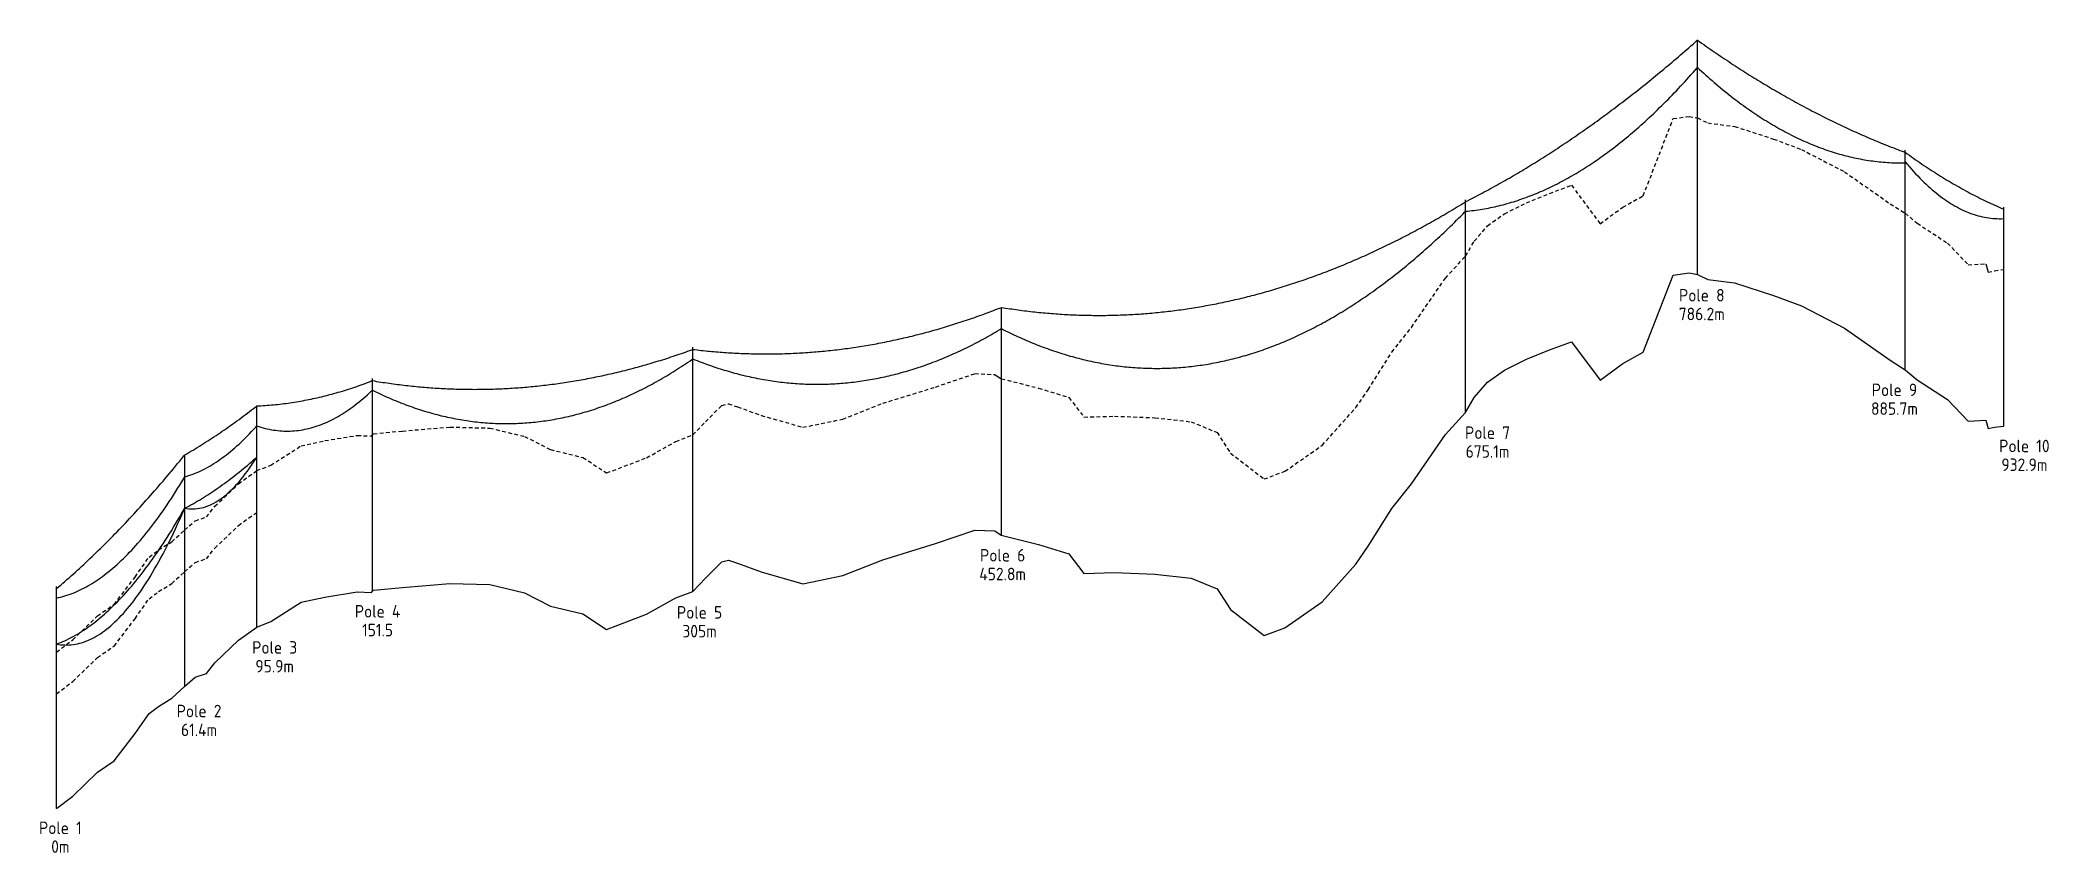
# Model space of a CAD drawing. Header units: metres. Extents: x 240179 to 248264, y 6282606 to 6287315.
# Drawn here: x 247301 to 248264, y 6285147 to 6285537 of the extents above; entities that cross this region are included whole.
import ezdxf
from ezdxf.enums import TextEntityAlignment as Align

# ---------------------------------------------------------------- set-up
doc = ezdxf.new("R2010")
doc.units = ezdxf.units.M
doc.linetypes.add('Dash', pattern=[5, 3, -2])
doc.layers.add('_User Miscellaneous1', color=7, linetype='Continuous')
doc.styles.add('ISOCP', font='isocp.shx', dxfattribs={"height": 1.75})

msp = doc.modelspace()

# ---------------------------------------------------------------- texts
at = {"layer": '_User Miscellaneous1', "style": 'ISOCP'}
for s, p in [('Pole 8', (248097.33, 6285417.68)), ('786.2m', (248097.33, 6285408.68)), ('Pole 9', (248189.62, 6285372.3)), ('885.7m', (248189.62, 6285363.3)), ('Pole 7', (247994.71, 6285351.77)), ('675.1m', (247994.71, 6285342.77)), ('Pole 10', (248251.86, 6285345.39)), ('932.9m', (248251.86, 6285336.39)), ('Pole 6', (247762.44, 6285293)), ('452.8m', (247762.44, 6285284)), ('Pole 4', (247463.03, 6285266.13)), ('Pole 5', (247617.26, 6285265.61)), ('151.5', (247463.03, 6285257.13)), ('305m', (247617.26, 6285256.61)), ('Pole 3', (247413.73, 6285248.8)), ('95.9m', (247413.73, 6285239.8)), ('Pole 2', (247377.51, 6285218.31)), ('61.4m', (247377.51, 6285209.31)), ('Pole 1', (247311.07, 6285162.32)), ('0m', (247311.07, 6285153.32))]:
    msp.add_text(s, height=6, dxfattribs=at).set_placement(p, align=Align.TOP_CENTER)

# ---------------------------------------------------------------- linework, layer by layer
at = {"layer": '_User Miscellaneous1'}
for p, q in [((248095.25, 6285530.66), (248095.25, 6285536.96)), ((248095.25, 6285530.66), (248095.25, 6285536.96)), ((248095.25, 6285424.66), (248095.25, 6285530.66)), ((248194.75, 6285378.96), (248194.75, 6285484.18)), ((247984.15, 6285358.46), (247984.15, 6285460.46)), ((248241.95, 6285351.95), (248241.95, 6285456.95)), ((248069.28, 6285387.36), (248083.62, 6285424.36)), ((248083.62, 6285424.36), (248091.26, 6285425.36)), ((248091.26, 6285425.36), (248095.27, 6285424.66)), ((248095.27, 6285424.66), (248100.22, 6285422.26)), ((248100.22, 6285422.26), (248113.07, 6285420.56)), ((248113.07, 6285420.56), (248131.69, 6285414.56)), ((247761.85, 6285405.65), (247761.85, 6285408.85)), ((247761.85, 6285405.65), (247761.85, 6285408.85)), ((248131.69, 6285414.56), (248145.03, 6285409.56)), ((248145.03, 6285409.56), (248165.7, 6285398.86)), ((247761.85, 6285299.65), (247761.85, 6285405.65)), ((248165.7, 6285398.86), (248187.64, 6285383.46)), ((247614.05, 6285272.7), (247614.05, 6285389.7)), ((248013.3, 6285383.96), (248024.41, 6285388.46)), ((248024.41, 6285388.46), (248034.97, 6285392.36)), ((248034.97, 6285392.36), (248048.64, 6285373.96)), ((247994.72, 6285372.96), (248002.81, 6285378.76)), ((248002.81, 6285378.76), (248013.3, 6285383.96)), ((248048.64, 6285373.96), (248059.46, 6285381.86)), ((248059.46, 6285381.86), (248069.28, 6285387.36)), ((248187.64, 6285383.46), (248194.76, 6285378.96)), ((248194.76, 6285378.96), (248200.52, 6285374.16)), ((247460.55, 6285272.71), (247460.55, 6285374.71)), ((247988.32, 6285365.56), (247994.72, 6285372.96)), ((248200.52, 6285374.16), (248215.06, 6285364.66)), ((247405.15, 6285357.56), (247405.15, 6285361.58)), ((247405.15, 6285357.56), (247405.15, 6285361.58)), ((247984.15, 6285358.46), (247988.32, 6285365.56)), ((248215.06, 6285364.66), (248224.91, 6285354.26)), ((247405.15, 6285255.56), (247405.15, 6285357.56)), ((247974.51, 6285347.86), (247984.15, 6285358.46)), ((248224.91, 6285354.26), (248233.39, 6285354.76)), ((248233.39, 6285354.76), (248234.47, 6285350.76)), ((248234.47, 6285350.76), (248237.57, 6285351.36)), ((248237.57, 6285351.36), (248241.99, 6285351.96)), ((247958.25, 6285324.26), (247974.51, 6285347.86)), ((247370.65, 6285333.09), (247370.65, 6285338.1)), ((247370.65, 6285333.09), (247370.65, 6285338.1)), ((247370.65, 6285227.09), (247370.65, 6285333.09)), ((247948.88, 6285312.36), (247958.25, 6285324.26)), ((247937.58, 6285294.36), (247948.88, 6285312.36)), ((247730.29, 6285295.66), (247749.1, 6285302.06)), ((247749.1, 6285302.06), (247758.64, 6285301.66)), ((247758.64, 6285301.66), (247761.8, 6285299.66)), ((247705.05, 6285287.86), (247730.29, 6285295.66)), ((247761.8, 6285299.66), (247779.6, 6285295.16)), ((247779.6, 6285295.16), (247794.2, 6285290.66)), ((247931.62, 6285285.76), (247937.58, 6285294.36)), ((247620.08, 6285278.96), (247627.97, 6285286.86)), ((247627.97, 6285286.86), (247631.06, 6285287.66)), ((247631.06, 6285287.66), (247635.43, 6285286.16)), ((247635.43, 6285286.16), (247646.82, 6285282.06)), ((247685.84, 6285280.26), (247705.05, 6285287.86)), ((247794.2, 6285290.66), (247801.4, 6285281.26)), ((247915.43, 6285267.66), (247931.62, 6285285.76)), ((247309.25, 6285168.54), (247309.25, 6285275.01)), ((247460.04, 6285272.16), (247460.59, 6285272.76)), ((247460.59, 6285272.76), (247461.06, 6285273.26)), ((247461.06, 6285273.26), (247474.93, 6285274.56)), ((247474.93, 6285274.56), (247497.69, 6285276.46)), ((247497.69, 6285276.46), (247516.83, 6285275.96)), ((247516.83, 6285275.96), (247533.41, 6285271.96)), ((247605.95, 6285269.56), (247614.01, 6285272.66)), ((247614.01, 6285272.66), (247620.08, 6285278.96)), ((247646.82, 6285282.06), (247666.75, 6285276.36)), ((247666.75, 6285276.36), (247685.84, 6285280.26)), ((247801.4, 6285281.26), (247816.01, 6285281.66)), ((247816.01, 6285281.66), (247835.4, 6285280.96)), ((247835.4, 6285280.96), (247852.7, 6285278.96)), ((247852.7, 6285278.96), (247865.17, 6285273.86)), ((247865.17, 6285273.86), (247871.56, 6285263.96)), ((247411.85, 6285258.16), (247426.37, 6285267.46)), ((247426.37, 6285267.46), (247437.81, 6285269.96)), ((247437.81, 6285269.96), (247453.3, 6285272.46)), ((247453.3, 6285272.46), (247460.04, 6285272.16)), ((247533.41, 6285271.96), (247545.89, 6285265.66)), ((247545.89, 6285265.66), (247561.41, 6285261.86)), ((247591.89, 6285261.76), (247605.95, 6285269.56)), ((247871.56, 6285263.96), (247887.73, 6285251.56)), ((247897.67, 6285255.26), (247915.43, 6285267.66)), ((247396.41, 6285249.26), (247405.14, 6285255.56)), ((247405.14, 6285255.56), (247411.85, 6285258.16)), ((247561.41, 6285261.86), (247572.75, 6285254.46)), ((247572.75, 6285254.46), (247591.89, 6285261.76)), ((247887.73, 6285251.56), (247897.67, 6285255.26)), ((247385.1, 6285238.46), (247396.41, 6285249.26)), ((247381.02, 6285233.36), (247385.1, 6285238.46)), ((247364.4, 6285221.46), (247370.61, 6285227.06)), ((247370.61, 6285227.06), (247375.68, 6285231.56)), ((247375.68, 6285231.56), (247381.02, 6285233.36)), ((247353.54, 6285214.16), (247358.08, 6285217.56)), ((247358.08, 6285217.56), (247364.4, 6285221.46)), ((247346.87, 6285204.56), (247353.54, 6285214.16)), ((247336.83, 6285191.46), (247346.87, 6285204.56)), ((247317, 6285174.46), (247328.85, 6285185.96)), ((247328.85, 6285185.96), (247336.83, 6285191.46)), ((247309.27, 6285168.56), (247317, 6285174.46))]:
    msp.add_line(p, q, dxfattribs=at)
at = {"layer": '_User Miscellaneous1', "linetype": 'Dash', "ltscale": 0.6}
for p, q in [((248069.28, 6285462.36), (248083.62, 6285499.36)), ((248083.62, 6285499.36), (248091.26, 6285500.36)), ((248091.26, 6285500.36), (248095.27, 6285499.66)), ((248095.27, 6285499.66), (248100.22, 6285497.26)), ((248100.22, 6285497.26), (248113.07, 6285495.56)), ((248113.07, 6285495.56), (248131.69, 6285489.56)), ((248131.69, 6285489.56), (248145.03, 6285484.56)), ((248145.03, 6285484.56), (248165.7, 6285473.86)), ((248024.41, 6285463.46), (248034.97, 6285467.36)), ((248034.97, 6285467.36), (248048.64, 6285448.96)), ((248165.7, 6285473.86), (248187.64, 6285458.46)), ((248002.81, 6285453.76), (248013.3, 6285458.96)), ((248013.3, 6285458.96), (248024.41, 6285463.46)), ((248048.64, 6285448.96), (248059.46, 6285456.86)), ((248059.46, 6285456.86), (248069.28, 6285462.36)), ((248187.64, 6285458.46), (248194.76, 6285453.96)), ((247988.32, 6285440.56), (247994.72, 6285447.96)), ((247994.72, 6285447.96), (248002.81, 6285453.76)), ((248194.76, 6285453.96), (248200.52, 6285449.16)), ((248200.52, 6285449.16), (248215.06, 6285439.66)), ((247984.15, 6285433.46), (247988.32, 6285440.56)), ((248215.06, 6285439.66), (248224.91, 6285429.26)), ((247974.51, 6285422.86), (247984.15, 6285433.46)), ((248224.91, 6285429.26), (248233.39, 6285429.76)), ((248237.57, 6285426.36), (248241.99, 6285426.96)), ((247958.25, 6285399.26), (247974.51, 6285422.86)), ((248234.47, 6285425.76), (248237.57, 6285426.36)), ((247948.88, 6285387.36), (247958.25, 6285399.26)), ((247937.58, 6285369.36), (247948.88, 6285387.36)), ((247705.05, 6285362.86), (247730.29, 6285370.66)), ((247730.29, 6285370.66), (247749.1, 6285377.06)), ((247749.1, 6285377.06), (247758.64, 6285376.66)), ((247761.8, 6285374.66), (247779.6, 6285370.16)), ((247779.6, 6285370.16), (247794.2, 6285365.66)), ((247931.62, 6285360.76), (247937.58, 6285369.36)), ((247620.08, 6285353.96), (247627.97, 6285361.86)), ((247627.97, 6285361.86), (247631.06, 6285362.66)), ((247631.06, 6285362.66), (247635.43, 6285361.16)), ((247635.43, 6285361.16), (247646.82, 6285357.06)), ((247685.84, 6285355.26), (247705.05, 6285362.86)), ((247794.2, 6285365.66), (247801.4, 6285356.26)), ((247915.43, 6285342.66), (247931.62, 6285360.76)), ((247461.06, 6285348.26), (247474.93, 6285349.56)), ((247474.93, 6285349.56), (247497.69, 6285351.46)), ((247497.69, 6285351.46), (247516.83, 6285350.96)), ((247516.83, 6285350.96), (247533.41, 6285346.96)), ((247614.01, 6285347.66), (247620.08, 6285353.96)), ((247646.82, 6285357.06), (247666.75, 6285351.36)), ((247666.75, 6285351.36), (247685.84, 6285355.26)), ((247801.4, 6285356.26), (247816.01, 6285356.66)), ((247816.01, 6285356.66), (247835.4, 6285355.96)), ((247835.4, 6285355.96), (247852.7, 6285353.96)), ((247852.7, 6285353.96), (247865.17, 6285348.86)), ((247411.85, 6285333.16), (247426.37, 6285342.46)), ((247426.37, 6285342.46), (247437.81, 6285344.96)), ((247437.81, 6285344.96), (247453.3, 6285347.46)), ((247453.3, 6285347.46), (247460.04, 6285347.16)), ((247533.41, 6285346.96), (247545.89, 6285340.66)), ((247545.89, 6285340.66), (247561.41, 6285336.86)), ((247591.89, 6285336.76), (247605.95, 6285344.56)), ((247605.95, 6285344.56), (247614.01, 6285347.66)), ((247865.17, 6285348.86), (247871.56, 6285338.96)), ((247897.67, 6285330.26), (247915.43, 6285342.66)), ((247396.41, 6285324.26), (247405.14, 6285330.56)), ((247405.14, 6285330.56), (247411.85, 6285333.16)), ((247561.41, 6285336.86), (247572.75, 6285329.46)), ((247572.75, 6285329.46), (247591.89, 6285336.76)), ((247871.56, 6285338.96), (247887.73, 6285326.56)), ((247385.1, 6285313.46), (247396.41, 6285324.26)), ((247887.73, 6285326.56), (247897.67, 6285330.26)), ((247381.02, 6285308.36), (247385.1, 6285313.46)), ((247364.4, 6285296.46), (247370.61, 6285302.06)), ((247370.61, 6285302.06), (247375.68, 6285306.56)), ((247375.68, 6285306.56), (247381.02, 6285308.36)), ((247385.1, 6285293.46), (247396.41, 6285304.26)), ((247396.41, 6285304.26), (247405.14, 6285310.56)), ((247353.54, 6285289.16), (247358.08, 6285292.56)), ((247358.08, 6285292.56), (247364.4, 6285296.46)), ((247381.02, 6285288.36), (247385.1, 6285293.46)), ((247346.87, 6285279.56), (247353.54, 6285289.16)), ((247370.61, 6285282.06), (247375.68, 6285286.56)), ((247375.68, 6285286.56), (247381.02, 6285288.36)), ((247336.83, 6285266.46), (247346.87, 6285279.56)), ((247353.54, 6285269.16), (247358.08, 6285272.56)), ((247358.08, 6285272.56), (247364.4, 6285276.46)), ((247364.4, 6285276.46), (247370.61, 6285282.06)), ((247328.85, 6285260.96), (247336.83, 6285266.46)), ((247346.87, 6285259.56), (247353.54, 6285269.16)), ((247317, 6285249.46), (247328.85, 6285260.96)), ((247336.83, 6285246.46), (247346.87, 6285259.56)), ((247309.27, 6285243.56), (247317, 6285249.46)), ((247328.85, 6285240.96), (247336.83, 6285246.46)), ((247317, 6285229.46), (247328.85, 6285240.96)), ((247309.27, 6285223.56), (247317, 6285229.46))]:
    msp.add_line(p, q, dxfattribs=at)
at = {"layer": '_User Miscellaneous1', "ltscale": 0.6}
for p, q in [((248233.39, 6285429.76), (248234.47, 6285425.76)), ((247758.64, 6285376.66), (247761.8, 6285374.66))]:
    msp.add_line(p, q, dxfattribs=at)
at = {"layer": '_User Miscellaneous1', "linetype": 'Dash'}
for p, q in [((247460.04, 6285347.16), (247460.59, 6285347.76)), ((247460.59, 6285347.76), (247461.06, 6285348.26))]:
    msp.add_line(p, q, dxfattribs=at)
at = {"layer": '_User Miscellaneous1'}
for points in [[(247984.15, 6285459.46), (247985.15, 6285459.97), (247986.15, 6285460.48), (247987.15, 6285460.99), (247988.15, 6285461.51), (247989.15, 6285462.03), (247990.15, 6285462.56), (247991.15, 6285463.09), (247992.15, 6285463.62), (247993.15, 6285464.16), (247994.15, 6285464.69), (247995.15, 6285465.24), (247996.15, 6285465.78), (247997.15, 6285466.33), (247998.15, 6285466.88), (247999.15, 6285467.44), (248000.15, 6285468), (248001.15, 6285468.56), (248002.15, 6285469.13), (248003.15, 6285469.7), (248004.15, 6285470.27), (248005.15, 6285470.85), (248006.15, 6285471.43), (248007.15, 6285472.02), (248008.15, 6285472.6), (248009.15, 6285473.19), (248010.15, 6285473.79), (248011.15, 6285474.38), (248012.15, 6285474.99), (248013.15, 6285475.59), (248014.15, 6285476.2), (248015.15, 6285476.81), (248016.15, 6285477.42), (248017.15, 6285478.04), (248018.15, 6285478.66), (248019.15, 6285479.29), (248020.15, 6285479.92), (248021.15, 6285480.55), (248022.15, 6285481.19), (248023.15, 6285481.82), (248024.15, 6285482.47), (248025.15, 6285483.11), (248026.15, 6285483.76), (248027.15, 6285484.41), (248028.15, 6285485.07), (248029.15, 6285485.73), (248030.15, 6285486.39), (248031.15, 6285487.06), (248032.15, 6285487.73), (248033.15, 6285488.4), (248034.15, 6285489.08), (248035.15, 6285489.76), (248036.15, 6285490.44), (248037.15, 6285491.13), (248038.15, 6285491.82), (248039.15, 6285492.51), (248040.15, 6285493.21), (248041.15, 6285493.91), (248042.15, 6285494.62), (248043.15, 6285495.32), (248044.15, 6285496.04), (248045.15, 6285496.75), (248046.15, 6285497.47), (248047.15, 6285498.19), (248048.15, 6285498.91), (248049.15, 6285499.64), (248050.15, 6285500.37), (248051.15, 6285501.11), (248052.15, 6285501.85), (248053.15, 6285502.59), (248054.15, 6285503.34), (248055.15, 6285504.09), (248056.15, 6285504.84), (248057.15, 6285505.59), (248058.15, 6285506.35), (248059.15, 6285507.12), (248060.15, 6285507.88), (248061.15, 6285508.65), (248062.15, 6285509.43), (248063.15, 6285510.2), (248064.15, 6285510.98), (248065.15, 6285511.77), (248066.15, 6285512.55), (248067.15, 6285513.34), (248068.15, 6285514.14), (248069.15, 6285514.93), (248070.15, 6285515.73), (248071.15, 6285516.54), (248072.15, 6285517.35), (248073.15, 6285518.16), (248074.15, 6285518.97), (248075.15, 6285519.79), (248076.15, 6285520.61), (248077.15, 6285521.44), (248078.15, 6285522.26), (248079.15, 6285523.1), (248080.15, 6285523.93), (248081.15, 6285524.77), (248082.15, 6285525.61), (248083.15, 6285526.46), (248084.15, 6285527.31), (248085.15, 6285528.16), (248086.15, 6285529.01), (248087.15, 6285529.87), (248088.15, 6285530.74), (248089.15, 6285531.6), (248090.15, 6285532.47), (248091.15, 6285533.35), (248092.15, 6285534.22), (248093.15, 6285535.1), (248094.15, 6285535.99), (248095.15, 6285536.87), (248095.25, 6285536.96)], [(248095.25, 6285536.96), (248096.25, 6285536.25), (248097.25, 6285535.54), (248098.25, 6285534.84), (248099.25, 6285534.14), (248100.25, 6285533.44), (248101.25, 6285532.74), (248102.25, 6285532.05), (248103.25, 6285531.36), (248104.25, 6285530.68), (248105.25, 6285530), (248106.25, 6285529.32), (248107.25, 6285528.65), (248108.25, 6285527.98), (248109.25, 6285527.31), (248110.25, 6285526.65), (248111.25, 6285525.99), (248112.25, 6285525.33), (248113.25, 6285524.68), (248114.25, 6285524.03), (248115.25, 6285523.39), (248116.25, 6285522.74), (248117.25, 6285522.1), (248118.25, 6285521.47), (248119.25, 6285520.84), (248120.25, 6285520.21), (248121.25, 6285519.58), (248122.25, 6285518.96), (248123.25, 6285518.34), (248124.25, 6285517.73), (248125.25, 6285517.12), (248126.25, 6285516.51), (248127.25, 6285515.91), (248128.25, 6285515.31), (248129.25, 6285514.71), (248130.25, 6285514.12), (248131.25, 6285513.53), (248132.25, 6285512.94), (248133.25, 6285512.36), (248134.25, 6285511.78), (248135.25, 6285511.2), (248136.25, 6285510.63), (248137.25, 6285510.06), (248138.25, 6285509.49), (248139.25, 6285508.93), (248140.25, 6285508.37), (248141.25, 6285507.82), (248142.25, 6285507.27), (248143.25, 6285506.72), (248144.25, 6285506.17), (248145.25, 6285505.63), (248146.25, 6285505.09), (248147.25, 6285504.56), (248148.25, 6285504.03), (248149.25, 6285503.5), (248150.25, 6285502.98), (248151.25, 6285502.46), (248152.25, 6285501.94), (248153.25, 6285501.43), (248154.25, 6285500.92), (248155.25, 6285500.41), (248156.25, 6285499.91), (248157.25, 6285499.41), (248158.25, 6285498.91), (248159.25, 6285498.42), (248160.25, 6285497.93), (248161.25, 6285497.44), (248162.25, 6285496.96), (248163.25, 6285496.48), (248164.25, 6285496.01), (248165.25, 6285495.54), (248166.25, 6285495.07), (248167.25, 6285494.6), (248168.25, 6285494.14), (248169.25, 6285493.68), (248170.25, 6285493.23), (248171.25, 6285492.78), (248172.25, 6285492.33), (248173.25, 6285491.89), (248174.25, 6285491.45), (248175.25, 6285491.01), (248176.25, 6285490.58), (248177.25, 6285490.15), (248178.25, 6285489.72), (248179.25, 6285489.3), (248180.25, 6285488.88), (248181.25, 6285488.46), (248182.25, 6285488.05), (248183.25, 6285487.64), (248184.25, 6285487.23), (248185.25, 6285486.83), (248186.25, 6285486.43), (248187.25, 6285486.04), (248188.25, 6285485.65), (248189.25, 6285485.26), (248190.25, 6285484.87), (248191.25, 6285484.49), (248192.25, 6285484.11), (248193.25, 6285483.74), (248194.25, 6285483.37), (248194.75, 6285483.18)], [(247984.15, 6285454.91), (247985.15, 6285455), (247986.15, 6285455.11), (247987.15, 6285455.22), (247988.15, 6285455.35), (247989.15, 6285455.48), (247990.15, 6285455.62), (247991.15, 6285455.78), (247992.15, 6285455.94), (247993.15, 6285456.11), (247994.15, 6285456.29), (247995.15, 6285456.48), (247996.15, 6285456.68), (247997.15, 6285456.89), (247998.15, 6285457.11), (247999.15, 6285457.34), (248000.15, 6285457.58), (248001.15, 6285457.83), (248002.15, 6285458.08), (248003.15, 6285458.35), (248004.15, 6285458.63), (248005.15, 6285458.91), (248006.15, 6285459.21), (248007.15, 6285459.51), (248008.15, 6285459.83), (248009.15, 6285460.15), (248010.15, 6285460.49), (248011.15, 6285460.83), (248012.15, 6285461.18), (248013.15, 6285461.55), (248014.15, 6285461.92), (248015.15, 6285462.3), (248016.15, 6285462.69), (248017.15, 6285463.09), (248018.15, 6285463.5), (248019.15, 6285463.92), (248020.15, 6285464.35), (248021.15, 6285464.79), (248022.15, 6285465.24), (248023.15, 6285465.69), (248024.15, 6285466.16), (248025.15, 6285466.64), (248026.15, 6285467.12), (248027.15, 6285467.62), (248028.15, 6285468.12), (248029.15, 6285468.64), (248030.15, 6285469.16), (248031.15, 6285469.7), (248032.15, 6285470.24), (248033.15, 6285470.79), (248034.15, 6285471.36), (248035.15, 6285471.93), (248036.15, 6285472.51), (248037.15, 6285473.1), (248038.15, 6285473.7), (248039.15, 6285474.31), (248040.15, 6285474.93), (248041.15, 6285475.56), (248042.15, 6285476.2), (248043.15, 6285476.85), (248044.15, 6285477.51), (248045.15, 6285478.18), (248046.15, 6285478.85), (248047.15, 6285479.54), (248048.15, 6285480.24), (248049.15, 6285480.94), (248050.15, 6285481.66), (248051.15, 6285482.38), (248052.15, 6285483.12), (248053.15, 6285483.86), (248054.15, 6285484.61), (248055.15, 6285485.38), (248056.15, 6285486.15), (248057.15, 6285486.93), (248058.15, 6285487.72), (248059.15, 6285488.53), (248060.15, 6285489.34), (248061.15, 6285490.16), (248062.15, 6285490.99), (248063.15, 6285491.83), (248064.15, 6285492.68), (248065.15, 6285493.53), (248066.15, 6285494.4), (248067.15, 6285495.28), (248068.15, 6285496.17), (248069.15, 6285497.07), (248070.15, 6285497.97), (248071.15, 6285498.89), (248072.15, 6285499.81), (248073.15, 6285500.75), (248074.15, 6285501.69), (248075.15, 6285502.65), (248076.15, 6285503.61), (248077.15, 6285504.59), (248078.15, 6285505.57), (248079.15, 6285506.56), (248080.15, 6285507.56), (248081.15, 6285508.58), (248082.15, 6285509.6), (248083.15, 6285510.63), (248084.15, 6285511.67), (248085.15, 6285512.72), (248086.15, 6285513.78), (248087.15, 6285514.85), (248088.15, 6285515.93), (248089.15, 6285517.01), (248090.15, 6285518.11), (248091.15, 6285519.22), (248092.15, 6285520.34), (248093.15, 6285521.46), (248094.15, 6285522.6), (248095.15, 6285523.75), (248095.25, 6285523.86)], [(248095.25, 6285523.86), (248096.25, 6285522.93), (248097.25, 6285522.01), (248098.25, 6285521.1), (248099.25, 6285520.2), (248100.25, 6285519.31), (248101.25, 6285518.42), (248102.25, 6285517.55), (248103.25, 6285516.69), (248104.25, 6285515.83), (248105.25, 6285514.99), (248106.25, 6285514.15), (248107.25, 6285513.33), (248108.25, 6285512.51), (248109.25, 6285511.71), (248110.25, 6285510.91), (248111.25, 6285510.12), (248112.25, 6285509.35), (248113.25, 6285508.58), (248114.25, 6285507.82), (248115.25, 6285507.07), (248116.25, 6285506.33), (248117.25, 6285505.6), (248118.25, 6285504.88), (248119.25, 6285504.17), (248120.25, 6285503.47), (248121.25, 6285502.78), (248122.25, 6285502.1), (248123.25, 6285501.43), (248124.25, 6285500.76), (248125.25, 6285500.11), (248126.25, 6285499.47), (248127.25, 6285498.83), (248128.25, 6285498.21), (248129.25, 6285497.59), (248130.25, 6285496.99), (248131.25, 6285496.39), (248132.25, 6285495.81), (248133.25, 6285495.23), (248134.25, 6285494.66), (248135.25, 6285494.1), (248136.25, 6285493.56), (248137.25, 6285493.02), (248138.25, 6285492.49), (248139.25, 6285491.97), (248140.25, 6285491.46), (248141.25, 6285490.96), (248142.25, 6285490.47), (248143.25, 6285489.99), (248144.25, 6285489.52), (248145.25, 6285489.05), (248146.25, 6285488.6), (248147.25, 6285488.16), (248148.25, 6285487.72), (248149.25, 6285487.3), (248150.25, 6285486.89), (248151.25, 6285486.48), (248152.25, 6285486.09), (248153.25, 6285485.7), (248154.25, 6285485.32), (248155.25, 6285484.96), (248156.25, 6285484.6), (248157.25, 6285484.25), (248158.25, 6285483.92), (248159.25, 6285483.59), (248160.25, 6285483.27), (248161.25, 6285482.96), (248162.25, 6285482.66), (248163.25, 6285482.37), (248164.25, 6285482.09), (248165.25, 6285481.82), (248166.25, 6285481.55), (248167.25, 6285481.3), (248168.25, 6285481.06), (248169.25, 6285480.83), (248170.25, 6285480.6), (248171.25, 6285480.39), (248172.25, 6285480.18), (248173.25, 6285479.99), (248174.25, 6285479.8), (248175.25, 6285479.63), (248176.25, 6285479.46), (248177.25, 6285479.31), (248178.25, 6285479.16), (248179.25, 6285479.02), (248180.25, 6285478.89), (248181.25, 6285478.77), (248182.25, 6285478.66), (248183.25, 6285478.56), (248184.25, 6285478.47), (248185.25, 6285478.39), (248186.25, 6285478.32), (248187.25, 6285478.26), (248188.25, 6285478.21), (248189.25, 6285478.17), (248190.25, 6285478.13), (248191.25, 6285478.11), (248192.25, 6285478.1), (248193.25, 6285478.09), (248194.25, 6285478.1), (248194.75, 6285478.1)], [(248194.75, 6285483.18), (248195.75, 6285482.46), (248196.75, 6285481.74), (248197.75, 6285481.02), (248198.75, 6285480.32), (248199.75, 6285479.62), (248200.75, 6285478.92), (248201.75, 6285478.23), (248202.75, 6285477.55), (248203.75, 6285476.88), (248204.75, 6285476.21), (248205.75, 6285475.55), (248206.75, 6285474.89), (248207.75, 6285474.24), (248208.75, 6285473.6), (248209.75, 6285472.97), (248210.75, 6285472.34), (248211.75, 6285471.71), (248212.75, 6285471.1), (248213.75, 6285470.49), (248214.75, 6285469.88), (248215.75, 6285469.29), (248216.75, 6285468.7), (248217.75, 6285468.11), (248218.75, 6285467.54), (248219.75, 6285466.96), (248220.75, 6285466.4), (248221.75, 6285465.84), (248222.75, 6285465.29), (248223.75, 6285464.74), (248224.75, 6285464.21), (248225.75, 6285463.67), (248226.75, 6285463.15), (248227.75, 6285462.63), (248228.75, 6285462.12), (248229.75, 6285461.61), (248230.75, 6285461.11), (248231.75, 6285460.62), (248232.75, 6285460.13), (248233.75, 6285459.65), (248234.75, 6285459.17), (248235.75, 6285458.71), (248236.75, 6285458.25), (248237.75, 6285457.79), (248238.75, 6285457.34), (248239.75, 6285456.9), (248240.75, 6285456.47), (248241.75, 6285456.04), (248241.95, 6285455.95)], [(248194.75, 6285478.63), (248195.75, 6285477.44), (248196.75, 6285476.28), (248197.75, 6285475.14), (248198.75, 6285474.02), (248199.75, 6285472.94), (248200.75, 6285471.88), (248201.75, 6285470.85), (248202.75, 6285469.84), (248203.75, 6285468.86), (248204.75, 6285467.91), (248205.75, 6285466.98), (248206.75, 6285466.08), (248207.75, 6285465.21), (248208.75, 6285464.37), (248209.75, 6285463.55), (248210.75, 6285462.76), (248211.75, 6285461.99), (248212.75, 6285461.25), (248213.75, 6285460.54), (248214.75, 6285459.85), (248215.75, 6285459.19), (248216.75, 6285458.56), (248217.75, 6285457.95), (248218.75, 6285457.38), (248219.75, 6285456.82), (248220.75, 6285456.3), (248221.75, 6285455.8), (248222.75, 6285455.32), (248223.75, 6285454.88), (248224.75, 6285454.46), (248225.75, 6285454.07), (248226.75, 6285453.7), (248227.75, 6285453.36), (248228.75, 6285453.05), (248229.75, 6285452.76), (248230.75, 6285452.5), (248231.75, 6285452.27), (248232.75, 6285452.06), (248233.75, 6285451.88), (248234.75, 6285451.73), (248235.75, 6285451.6), (248236.75, 6285451.5), (248237.75, 6285451.42), (248238.75, 6285451.38), (248239.75, 6285451.36), (248240.75, 6285451.36), (248241.75, 6285451.39), (248241.95, 6285451.4)], [(247761.85, 6285408.85), (247762.85, 6285408.68), (247763.85, 6285408.52), (247764.85, 6285408.37), (247765.85, 6285408.22), (247766.85, 6285408.07), (247767.85, 6285407.92), (247768.85, 6285407.78), (247769.85, 6285407.64), (247770.85, 6285407.51), (247771.85, 6285407.38), (247772.85, 6285407.25), (247773.85, 6285407.12), (247774.85, 6285407), (247775.85, 6285406.89), (247776.85, 6285406.77), (247777.85, 6285406.66), (247778.85, 6285406.56), (247779.85, 6285406.45), (247780.85, 6285406.35), (247781.85, 6285406.26), (247782.85, 6285406.17), (247783.85, 6285406.08), (247784.85, 6285405.99), (247785.85, 6285405.91), (247786.85, 6285405.83), (247787.85, 6285405.76), (247788.85, 6285405.69), (247789.85, 6285405.62), (247790.85, 6285405.55), (247791.85, 6285405.49), (247792.85, 6285405.44), (247793.85, 6285405.38), (247794.85, 6285405.33), (247795.85, 6285405.29), (247796.85, 6285405.24), (247797.85, 6285405.2), (247798.85, 6285405.17), (247799.85, 6285405.14), (247800.85, 6285405.11), (247801.85, 6285405.08), (247802.85, 6285405.06), (247803.85, 6285405.04), (247804.85, 6285405.03), (247805.85, 6285405.02), (247806.85, 6285405.01), (247807.85, 6285405), (247808.85, 6285405), (247809.85, 6285405.01), (247810.85, 6285405.01), (247811.85, 6285405.02), (247812.85, 6285405.04), (247813.85, 6285405.05), (247814.85, 6285405.08), (247815.85, 6285405.1), (247816.85, 6285405.13), (247817.85, 6285405.16), (247818.85, 6285405.19), (247819.85, 6285405.23), (247820.85, 6285405.27), (247821.85, 6285405.32), (247822.85, 6285405.37), (247823.85, 6285405.42), (247824.85, 6285405.48), (247825.85, 6285405.53), (247826.85, 6285405.6), (247827.85, 6285405.66), (247828.85, 6285405.73), (247829.85, 6285405.81), (247830.85, 6285405.88), (247831.85, 6285405.97), (247832.85, 6285406.05), (247833.85, 6285406.14), (247834.85, 6285406.23), (247835.85, 6285406.32), (247836.85, 6285406.42), (247837.85, 6285406.52), (247838.85, 6285406.63), (247839.85, 6285406.74), (247840.85, 6285406.85), (247841.85, 6285406.97), (247842.85, 6285407.09), (247843.85, 6285407.21), (247844.85, 6285407.33), (247845.85, 6285407.46), (247846.85, 6285407.6), (247847.85, 6285407.74), (247848.85, 6285407.88), (247849.85, 6285408.02), (247850.85, 6285408.17), (247851.85, 6285408.32), (247852.85, 6285408.47), (247853.85, 6285408.63), (247854.85, 6285408.79), (247855.85, 6285408.96), (247856.85, 6285409.13), (247857.85, 6285409.3), (247858.85, 6285409.48), (247859.85, 6285409.66), (247860.85, 6285409.84), (247861.85, 6285410.03), (247862.85, 6285410.22), (247863.85, 6285410.41), (247864.85, 6285410.61), (247865.85, 6285410.81), (247866.85, 6285411.01), (247867.85, 6285411.22), (247868.85, 6285411.43), (247869.85, 6285411.64), (247870.85, 6285411.86), (247871.85, 6285412.08), (247872.85, 6285412.31), (247873.85, 6285412.54), (247874.85, 6285412.77), (247875.85, 6285413.01), (247876.85, 6285413.25), (247877.85, 6285413.49), (247878.85, 6285413.74), (247879.85, 6285413.99), (247880.85, 6285414.24), (247881.85, 6285414.5), (247882.85, 6285414.76), (247883.85, 6285415.02), (247884.85, 6285415.29), (247885.85, 6285415.56), (247886.85, 6285415.83), (247887.85, 6285416.11), (247888.85, 6285416.39), (247889.85, 6285416.68), (247890.85, 6285416.97), (247891.85, 6285417.26), (247892.85, 6285417.56), (247893.85, 6285417.86), (247894.85, 6285418.16), (247895.85, 6285418.47), (247896.85, 6285418.78), (247897.85, 6285419.09), (247898.85, 6285419.41), (247899.85, 6285419.73), (247900.85, 6285420.05), (247901.85, 6285420.38), (247902.85, 6285420.71), (247903.85, 6285421.05), (247904.85, 6285421.38), (247905.85, 6285421.73), (247906.85, 6285422.07), (247907.85, 6285422.42), (247908.85, 6285422.77), (247909.85, 6285423.13), (247910.85, 6285423.49), (247911.85, 6285423.85), (247912.85, 6285424.22), (247913.85, 6285424.59), (247914.85, 6285424.96), (247915.85, 6285425.34), (247916.85, 6285425.72), (247917.85, 6285426.1), (247918.85, 6285426.49), (247919.85, 6285426.88), (247920.85, 6285427.28), (247921.85, 6285427.68), (247922.85, 6285428.08), (247923.85, 6285428.48), (247924.85, 6285428.89), (247925.85, 6285429.3), (247926.85, 6285429.72), (247927.85, 6285430.14), (247928.85, 6285430.56), (247929.85, 6285430.99), (247930.85, 6285431.42), (247931.85, 6285431.85), (247932.85, 6285432.29), (247933.85, 6285432.73), (247934.85, 6285433.18), (247935.85, 6285433.62), (247936.85, 6285434.07), (247937.85, 6285434.53), (247938.85, 6285434.99), (247939.85, 6285435.45), (247940.85, 6285435.91), (247941.85, 6285436.38), (247942.85, 6285436.86), (247943.85, 6285437.33), (247944.85, 6285437.81), (247945.85, 6285438.3), (247946.85, 6285438.78), (247947.85, 6285439.27), (247948.85, 6285439.77), (247949.85, 6285440.26), (247950.85, 6285440.76), (247951.85, 6285441.27), (247952.85, 6285441.78), (247953.85, 6285442.29), (247954.85, 6285442.8), (247955.85, 6285443.32), (247956.85, 6285443.84), (247957.85, 6285444.37), (247958.85, 6285444.9), (247959.85, 6285445.43), (247960.85, 6285445.97), (247961.85, 6285446.51), (247962.85, 6285447.05), (247963.85, 6285447.6), (247964.85, 6285448.15), (247965.85, 6285448.7), (247966.85, 6285449.26), (247967.85, 6285449.82), (247968.85, 6285450.38), (247969.85, 6285450.95), (247970.85, 6285451.52), (247971.85, 6285452.1), (247972.85, 6285452.68), (247973.85, 6285453.26), (247974.85, 6285453.84), (247975.85, 6285454.43), (247976.85, 6285455.02), (247977.85, 6285455.62), (247978.85, 6285456.22), (247979.85, 6285456.82), (247980.85, 6285457.43), (247981.85, 6285458.04), (247982.85, 6285458.66), (247983.85, 6285459.27), (247984.15, 6285459.46)], [(247761.85, 6285398.65), (247762.85, 6285398.14), (247763.85, 6285397.64), (247764.85, 6285397.14), (247765.85, 6285396.65), (247766.85, 6285396.17), (247767.85, 6285395.7), (247768.85, 6285395.23), (247769.85, 6285394.77), (247770.85, 6285394.32), (247771.85, 6285393.87), (247772.85, 6285393.43), (247773.85, 6285393), (247774.85, 6285392.57), (247775.85, 6285392.15), (247776.85, 6285391.74), (247777.85, 6285391.33), (247778.85, 6285390.93), (247779.85, 6285390.54), (247780.85, 6285390.16), (247781.85, 6285389.78), (247782.85, 6285389.41), (247783.85, 6285389.05), (247784.85, 6285388.69), (247785.85, 6285388.34), (247786.85, 6285387.99), (247787.85, 6285387.66), (247788.85, 6285387.33), (247789.85, 6285387.01), (247790.85, 6285386.69), (247791.85, 6285386.38), (247792.85, 6285386.08), (247793.85, 6285385.78), (247794.85, 6285385.5), (247795.85, 6285385.21), (247796.85, 6285384.94), (247797.85, 6285384.67), (247798.85, 6285384.41), (247799.85, 6285384.16), (247800.85, 6285383.91), (247801.85, 6285383.67), (247802.85, 6285383.44), (247803.85, 6285383.21), (247804.85, 6285382.99), (247805.85, 6285382.78), (247806.85, 6285382.57), (247807.85, 6285382.37), (247808.85, 6285382.18), (247809.85, 6285382), (247810.85, 6285381.82), (247811.85, 6285381.65), (247812.85, 6285381.48), (247813.85, 6285381.32), (247814.85, 6285381.17), (247815.85, 6285381.03), (247816.85, 6285380.89), (247817.85, 6285380.76), (247818.85, 6285380.64), (247819.85, 6285380.52), (247820.85, 6285380.41), (247821.85, 6285380.31), (247822.85, 6285380.22), (247823.85, 6285380.13), (247824.85, 6285380.04), (247825.85, 6285379.97), (247826.85, 6285379.9), (247827.85, 6285379.84), (247828.85, 6285379.79), (247829.85, 6285379.74), (247830.85, 6285379.7), (247831.85, 6285379.66), (247832.85, 6285379.64), (247833.85, 6285379.62), (247834.85, 6285379.6), (247835.85, 6285379.6), (247836.85, 6285379.6), (247837.85, 6285379.61), (247838.85, 6285379.62), (247839.85, 6285379.64), (247840.85, 6285379.67), (247841.85, 6285379.71), (247842.85, 6285379.75), (247843.85, 6285379.8), (247844.85, 6285379.85), (247845.85, 6285379.91), (247846.85, 6285379.98), (247847.85, 6285380.06), (247848.85, 6285380.14), (247849.85, 6285380.23), (247850.85, 6285380.33), (247851.85, 6285380.43), (247852.85, 6285380.54), (247853.85, 6285380.66), (247854.85, 6285380.79), (247855.85, 6285380.92), (247856.85, 6285381.06), (247857.85, 6285381.2), (247858.85, 6285381.35), (247859.85, 6285381.51), (247860.85, 6285381.68), (247861.85, 6285381.85), (247862.85, 6285382.03), (247863.85, 6285382.22), (247864.85, 6285382.41), (247865.85, 6285382.61), (247866.85, 6285382.82), (247867.85, 6285383.03), (247868.85, 6285383.25), (247869.85, 6285383.48), (247870.85, 6285383.72), (247871.85, 6285383.96), (247872.85, 6285384.2), (247873.85, 6285384.46), (247874.85, 6285384.72), (247875.85, 6285384.99), (247876.85, 6285385.27), (247877.85, 6285385.55), (247878.85, 6285385.84), (247879.85, 6285386.14), (247880.85, 6285386.44), (247881.85, 6285386.75), (247882.85, 6285387.07), (247883.85, 6285387.39), (247884.85, 6285387.72), (247885.85, 6285388.06), (247886.85, 6285388.4), (247887.85, 6285388.76), (247888.85, 6285389.11), (247889.85, 6285389.48), (247890.85, 6285389.85), (247891.85, 6285390.23), (247892.85, 6285390.62), (247893.85, 6285391.01), (247894.85, 6285391.41), (247895.85, 6285391.82), (247896.85, 6285392.23), (247897.85, 6285392.65), (247898.85, 6285393.08), (247899.85, 6285393.51), (247900.85, 6285393.95), (247901.85, 6285394.4), (247902.85, 6285394.86), (247903.85, 6285395.32), (247904.85, 6285395.79), (247905.85, 6285396.26), (247906.85, 6285396.75), (247907.85, 6285397.23), (247908.85, 6285397.73), (247909.85, 6285398.23), (247910.85, 6285398.74), (247911.85, 6285399.26), (247912.85, 6285399.78), (247913.85, 6285400.32), (247914.85, 6285400.85), (247915.85, 6285401.4), (247916.85, 6285401.95), (247917.85, 6285402.51), (247918.85, 6285403.07), (247919.85, 6285403.64), (247920.85, 6285404.22), (247921.85, 6285404.81), (247922.85, 6285405.4), (247923.85, 6285406), (247924.85, 6285406.61), (247925.85, 6285407.22), (247926.85, 6285407.84), (247927.85, 6285408.47), (247928.85, 6285409.1), (247929.85, 6285409.74), (247930.85, 6285410.39), (247931.85, 6285411.05), (247932.85, 6285411.71), (247933.85, 6285412.38), (247934.85, 6285413.05), (247935.85, 6285413.73), (247936.85, 6285414.42), (247937.85, 6285415.12), (247938.85, 6285415.82), (247939.85, 6285416.53), (247940.85, 6285417.25), (247941.85, 6285417.97), (247942.85, 6285418.7), (247943.85, 6285419.44), (247944.85, 6285420.19), (247945.85, 6285420.94), (247946.85, 6285421.7), (247947.85, 6285422.46), (247948.85, 6285423.23), (247949.85, 6285424.01), (247950.85, 6285424.8), (247951.85, 6285425.59), (247952.85, 6285426.39), (247953.85, 6285427.2), (247954.85, 6285428.01), (247955.85, 6285428.83), (247956.85, 6285429.66), (247957.85, 6285430.49), (247958.85, 6285431.33), (247959.85, 6285432.18), (247960.85, 6285433.03), (247961.85, 6285433.9), (247962.85, 6285434.77), (247963.85, 6285435.64), (247964.85, 6285436.52), (247965.85, 6285437.41), (247966.85, 6285438.31), (247967.85, 6285439.21), (247968.85, 6285440.12), (247969.85, 6285441.04), (247970.85, 6285441.96), (247971.85, 6285442.89), (247972.85, 6285443.83), (247973.85, 6285444.78), (247974.85, 6285445.73), (247975.85, 6285446.69), (247976.85, 6285447.65), (247977.85, 6285448.62), (247978.85, 6285449.6), (247979.85, 6285450.59), (247980.85, 6285451.58), (247981.85, 6285452.58), (247982.85, 6285453.59), (247983.85, 6285454.6), (247984.15, 6285454.91)], [(247614.05, 6285388.7), (247615.05, 6285388.58), (247616.05, 6285388.46), (247617.05, 6285388.35), (247618.05, 6285388.23), (247619.05, 6285388.13), (247620.05, 6285388.02), (247621.05, 6285387.92), (247622.05, 6285387.82), (247623.05, 6285387.73), (247624.05, 6285387.64), (247625.05, 6285387.55), (247626.05, 6285387.47), (247627.05, 6285387.39), (247628.05, 6285387.32), (247629.05, 6285387.24), (247630.05, 6285387.17), (247631.05, 6285387.11), (247632.05, 6285387.05), (247633.05, 6285386.99), (247634.05, 6285386.93), (247635.05, 6285386.88), (247636.05, 6285386.83), (247637.05, 6285386.79), (247638.05, 6285386.75), (247639.05, 6285386.71), (247640.05, 6285386.68), (247641.05, 6285386.65), (247642.05, 6285386.62), (247643.05, 6285386.6), (247644.05, 6285386.58), (247645.05, 6285386.56), (247646.05, 6285386.55), (247647.05, 6285386.54), (247648.05, 6285386.53), (247649.05, 6285386.53), (247650.05, 6285386.53), (247651.05, 6285386.54), (247652.05, 6285386.54), (247653.05, 6285386.56), (247654.05, 6285386.57), (247655.05, 6285386.59), (247656.05, 6285386.61), (247657.05, 6285386.64), (247658.05, 6285386.67), (247659.05, 6285386.7), (247660.05, 6285386.74), (247661.05, 6285386.78), (247662.05, 6285386.82), (247663.05, 6285386.87), (247664.05, 6285386.92), (247665.05, 6285386.97), (247666.05, 6285387.03), (247667.05, 6285387.09), (247668.05, 6285387.16), (247669.05, 6285387.22), (247670.05, 6285387.3), (247671.05, 6285387.37), (247672.05, 6285387.45), (247673.05, 6285387.53), (247674.05, 6285387.62), (247675.05, 6285387.71), (247676.05, 6285387.8), (247677.05, 6285387.89), (247678.05, 6285387.99), (247679.05, 6285388.1), (247680.05, 6285388.2), (247681.05, 6285388.31), (247682.05, 6285388.43), (247683.05, 6285388.55), (247684.05, 6285388.67), (247685.05, 6285388.79), (247686.05, 6285388.92), (247687.05, 6285389.05), (247688.05, 6285389.19), (247689.05, 6285389.32), (247690.05, 6285389.47), (247691.05, 6285389.61), (247692.05, 6285389.76), (247693.05, 6285389.91), (247694.05, 6285390.07), (247695.05, 6285390.23), (247696.05, 6285390.39), (247697.05, 6285390.56), (247698.05, 6285390.73), (247699.05, 6285390.9), (247700.05, 6285391.08), (247701.05, 6285391.26), (247702.05, 6285391.44), (247703.05, 6285391.63), (247704.05, 6285391.82), (247705.05, 6285392.02), (247706.05, 6285392.21), (247707.05, 6285392.42), (247708.05, 6285392.62), (247709.05, 6285392.83), (247710.05, 6285393.04), (247711.05, 6285393.26), (247712.05, 6285393.48), (247713.05, 6285393.7), (247714.05, 6285393.93), (247715.05, 6285394.16), (247716.05, 6285394.39), (247717.05, 6285394.63), (247718.05, 6285394.87), (247719.05, 6285395.11), (247720.05, 6285395.36), (247721.05, 6285395.61), (247722.05, 6285395.86), (247723.05, 6285396.12), (247724.05, 6285396.38), (247725.05, 6285396.65), (247726.05, 6285396.92), (247727.05, 6285397.19), (247728.05, 6285397.46), (247729.05, 6285397.74), (247730.05, 6285398.03), (247731.05, 6285398.31), (247732.05, 6285398.6), (247733.05, 6285398.89), (247734.05, 6285399.19), (247735.05, 6285399.49), (247736.05, 6285399.79), (247737.05, 6285400.1), (247738.05, 6285400.41), (247739.05, 6285400.73), (247740.05, 6285401.04), (247741.05, 6285401.37), (247742.05, 6285401.69), (247743.05, 6285402.02), (247744.05, 6285402.35), (247745.05, 6285402.69), (247746.05, 6285403.02), (247747.05, 6285403.37), (247748.05, 6285403.71), (247749.05, 6285404.06), (247750.05, 6285404.42), (247751.05, 6285404.77), (247752.05, 6285405.13), (247753.05, 6285405.5), (247754.05, 6285405.86), (247755.05, 6285406.23), (247756.05, 6285406.61), (247757.05, 6285406.98), (247758.05, 6285407.37), (247759.05, 6285407.75), (247760.05, 6285408.14), (247761.05, 6285408.53), (247761.85, 6285408.85)], [(247614.05, 6285384.15), (247615.05, 6285383.75), (247616.05, 6285383.35), (247617.05, 6285382.96), (247618.05, 6285382.57), (247619.05, 6285382.19), (247620.05, 6285381.82), (247621.05, 6285381.46), (247622.05, 6285381.1), (247623.05, 6285380.75), (247624.05, 6285380.41), (247625.05, 6285380.07), (247626.05, 6285379.75), (247627.05, 6285379.42), (247628.05, 6285379.11), (247629.05, 6285378.8), (247630.05, 6285378.5), (247631.05, 6285378.2), (247632.05, 6285377.91), (247633.05, 6285377.63), (247634.05, 6285377.36), (247635.05, 6285377.09), (247636.05, 6285376.83), (247637.05, 6285376.57), (247638.05, 6285376.33), (247639.05, 6285376.09), (247640.05, 6285375.85), (247641.05, 6285375.63), (247642.05, 6285375.41), (247643.05, 6285375.19), (247644.05, 6285374.99), (247645.05, 6285374.79), (247646.05, 6285374.6), (247647.05, 6285374.41), (247648.05, 6285374.23), (247649.05, 6285374.06), (247650.05, 6285373.9), (247651.05, 6285373.74), (247652.05, 6285373.59), (247653.05, 6285373.44), (247654.05, 6285373.3), (247655.05, 6285373.17), (247656.05, 6285373.05), (247657.05, 6285372.93), (247658.05, 6285372.82), (247659.05, 6285372.72), (247660.05, 6285372.62), (247661.05, 6285372.53), (247662.05, 6285372.45), (247663.05, 6285372.37), (247664.05, 6285372.31), (247665.05, 6285372.24), (247666.05, 6285372.19), (247667.05, 6285372.14), (247668.05, 6285372.1), (247669.05, 6285372.06), (247670.05, 6285372.04), (247671.05, 6285372.01), (247672.05, 6285372), (247673.05, 6285371.99), (247674.05, 6285371.99), (247675.05, 6285372), (247676.05, 6285372.01), (247677.05, 6285372.03), (247678.05, 6285372.06), (247679.05, 6285372.09), (247680.05, 6285372.13), (247681.05, 6285372.18), (247682.05, 6285372.23), (247683.05, 6285372.29), (247684.05, 6285372.36), (247685.05, 6285372.44), (247686.05, 6285372.52), (247687.05, 6285372.61), (247688.05, 6285372.7), (247689.05, 6285372.8), (247690.05, 6285372.91), (247691.05, 6285373.03), (247692.05, 6285373.15), (247693.05, 6285373.28), (247694.05, 6285373.42), (247695.05, 6285373.56), (247696.05, 6285373.71), (247697.05, 6285373.87), (247698.05, 6285374.03), (247699.05, 6285374.2), (247700.05, 6285374.38), (247701.05, 6285374.56), (247702.05, 6285374.76), (247703.05, 6285374.95), (247704.05, 6285375.16), (247705.05, 6285375.37), (247706.05, 6285375.59), (247707.05, 6285375.81), (247708.05, 6285376.05), (247709.05, 6285376.29), (247710.05, 6285376.53), (247711.05, 6285376.78), (247712.05, 6285377.04), (247713.05, 6285377.31), (247714.05, 6285377.58), (247715.05, 6285377.86), (247716.05, 6285378.15), (247717.05, 6285378.45), (247718.05, 6285378.75), (247719.05, 6285379.05), (247720.05, 6285379.37), (247721.05, 6285379.69), (247722.05, 6285380.02), (247723.05, 6285380.35), (247724.05, 6285380.7), (247725.05, 6285381.04), (247726.05, 6285381.4), (247727.05, 6285381.76), (247728.05, 6285382.13), (247729.05, 6285382.51), (247730.05, 6285382.89), (247731.05, 6285383.28), (247732.05, 6285383.68), (247733.05, 6285384.08), (247734.05, 6285384.49), (247735.05, 6285384.91), (247736.05, 6285385.33), (247737.05, 6285385.76), (247738.05, 6285386.2), (247739.05, 6285386.65), (247740.05, 6285387.1), (247741.05, 6285387.56), (247742.05, 6285388.02), (247743.05, 6285388.49), (247744.05, 6285388.97), (247745.05, 6285389.46), (247746.05, 6285389.95), (247747.05, 6285390.45), (247748.05, 6285390.96), (247749.05, 6285391.47), (247750.05, 6285391.99), (247751.05, 6285392.52), (247752.05, 6285393.05), (247753.05, 6285393.59), (247754.05, 6285394.14), (247755.05, 6285394.69), (247756.05, 6285395.26), (247757.05, 6285395.82), (247758.05, 6285396.4), (247759.05, 6285396.98), (247760.05, 6285397.57), (247761.05, 6285398.16), (247761.85, 6285398.65)], [(247460.55, 6285373.71), (247461.55, 6285373.55), (247462.55, 6285373.38), (247463.55, 6285373.22), (247464.55, 6285373.06), (247465.55, 6285372.9), (247466.55, 6285372.75), (247467.55, 6285372.6), (247468.55, 6285372.46), (247469.55, 6285372.32), (247470.55, 6285372.18), (247471.55, 6285372.05), (247472.55, 6285371.92), (247473.55, 6285371.79), (247474.55, 6285371.67), (247475.55, 6285371.55), (247476.55, 6285371.43), (247477.55, 6285371.32), (247478.55, 6285371.21), (247479.55, 6285371.1), (247480.55, 6285371), (247481.55, 6285370.9), (247482.55, 6285370.8), (247483.55, 6285370.71), (247484.55, 6285370.62), (247485.55, 6285370.54), (247486.55, 6285370.46), (247487.55, 6285370.38), (247488.55, 6285370.3), (247489.55, 6285370.23), (247490.55, 6285370.16), (247491.55, 6285370.1), (247492.55, 6285370.04), (247493.55, 6285369.98), (247494.55, 6285369.93), (247495.55, 6285369.88), (247496.55, 6285369.83), (247497.55, 6285369.79), (247498.55, 6285369.75), (247499.55, 6285369.71), (247500.55, 6285369.68), (247501.55, 6285369.65), (247502.55, 6285369.63), (247503.55, 6285369.6), (247504.55, 6285369.58), (247505.55, 6285369.57), (247506.55, 6285369.56), (247507.55, 6285369.55), (247508.55, 6285369.55), (247509.55, 6285369.54), (247510.55, 6285369.55), (247511.55, 6285369.55), (247512.55, 6285369.56), (247513.55, 6285369.57), (247514.55, 6285369.59), (247515.55, 6285369.61), (247516.55, 6285369.63), (247517.55, 6285369.66), (247518.55, 6285369.69), (247519.55, 6285369.72), (247520.55, 6285369.76), (247521.55, 6285369.8), (247522.55, 6285369.85), (247523.55, 6285369.89), (247524.55, 6285369.95), (247525.55, 6285370), (247526.55, 6285370.06), (247527.55, 6285370.12), (247528.55, 6285370.19), (247529.55, 6285370.25), (247530.55, 6285370.33), (247531.55, 6285370.4), (247532.55, 6285370.48), (247533.55, 6285370.56), (247534.55, 6285370.65), (247535.55, 6285370.74), (247536.55, 6285370.83), (247537.55, 6285370.93), (247538.55, 6285371.03), (247539.55, 6285371.13), (247540.55, 6285371.24), (247541.55, 6285371.35), (247542.55, 6285371.47), (247543.55, 6285371.58), (247544.55, 6285371.71), (247545.55, 6285371.83), (247546.55, 6285371.96), (247547.55, 6285372.09), (247548.55, 6285372.23), (247549.55, 6285372.36), (247550.55, 6285372.51), (247551.55, 6285372.65), (247552.55, 6285372.8), (247553.55, 6285372.95), (247554.55, 6285373.11), (247555.55, 6285373.27), (247556.55, 6285373.43), (247557.55, 6285373.6), (247558.55, 6285373.77), (247559.55, 6285373.94), (247560.55, 6285374.12), (247561.55, 6285374.3), (247562.55, 6285374.49), (247563.55, 6285374.67), (247564.55, 6285374.86), (247565.55, 6285375.06), (247566.55, 6285375.26), (247567.55, 6285375.46), (247568.55, 6285375.66), (247569.55, 6285375.87), (247570.55, 6285376.09), (247571.55, 6285376.3), (247572.55, 6285376.52), (247573.55, 6285376.74), (247574.55, 6285376.97), (247575.55, 6285377.2), (247576.55, 6285377.43), (247577.55, 6285377.67), (247578.55, 6285377.91), (247579.55, 6285378.15), (247580.55, 6285378.4), (247581.55, 6285378.65), (247582.55, 6285378.9), (247583.55, 6285379.16), (247584.55, 6285379.42), (247585.55, 6285379.69), (247586.55, 6285379.96), (247587.55, 6285380.23), (247588.55, 6285380.5), (247589.55, 6285380.78), (247590.55, 6285381.06), (247591.55, 6285381.35), (247592.55, 6285381.64), (247593.55, 6285381.93), (247594.55, 6285382.23), (247595.55, 6285382.53), (247596.55, 6285382.83), (247597.55, 6285383.14), (247598.55, 6285383.45), (247599.55, 6285383.76), (247600.55, 6285384.08), (247601.55, 6285384.4), (247602.55, 6285384.72), (247603.55, 6285385.05), (247604.55, 6285385.38), (247605.55, 6285385.71), (247606.55, 6285386.05), (247607.55, 6285386.39), (247608.55, 6285386.74), (247609.55, 6285387.09), (247610.55, 6285387.44), (247611.55, 6285387.8), (247612.55, 6285388.15), (247613.55, 6285388.52), (247614.05, 6285388.7)], [(247460.55, 6285369.16), (247461.55, 6285368.67), (247462.55, 6285368.18), (247463.55, 6285367.7), (247464.55, 6285367.23), (247465.55, 6285366.77), (247466.55, 6285366.31), (247467.55, 6285365.86), (247468.55, 6285365.42), (247469.55, 6285364.99), (247470.55, 6285364.56), (247471.55, 6285364.14), (247472.55, 6285363.73), (247473.55, 6285363.33), (247474.55, 6285362.94), (247475.55, 6285362.55), (247476.55, 6285362.17), (247477.55, 6285361.8), (247478.55, 6285361.44), (247479.55, 6285361.08), (247480.55, 6285360.73), (247481.55, 6285360.39), (247482.55, 6285360.06), (247483.55, 6285359.74), (247484.55, 6285359.42), (247485.55, 6285359.11), (247486.55, 6285358.81), (247487.55, 6285358.52), (247488.55, 6285358.23), (247489.55, 6285357.95), (247490.55, 6285357.69), (247491.55, 6285357.42), (247492.55, 6285357.17), (247493.55, 6285356.92), (247494.55, 6285356.68), (247495.55, 6285356.45), (247496.55, 6285356.23), (247497.55, 6285356.01), (247498.55, 6285355.81), (247499.55, 6285355.61), (247500.55, 6285355.41), (247501.55, 6285355.23), (247502.55, 6285355.05), (247503.55, 6285354.88), (247504.55, 6285354.72), (247505.55, 6285354.57), (247506.55, 6285354.43), (247507.55, 6285354.29), (247508.55, 6285354.16), (247509.55, 6285354.04), (247510.55, 6285353.92), (247511.55, 6285353.81), (247512.55, 6285353.72), (247513.55, 6285353.63), (247514.55, 6285353.54), (247515.55, 6285353.47), (247516.55, 6285353.4), (247517.55, 6285353.34), (247518.55, 6285353.29), (247519.55, 6285353.24), (247520.55, 6285353.21), (247521.55, 6285353.18), (247522.55, 6285353.16), (247523.55, 6285353.14), (247524.55, 6285353.14), (247525.55, 6285353.14), (247526.55, 6285353.15), (247527.55, 6285353.17), (247528.55, 6285353.19), (247529.55, 6285353.23), (247530.55, 6285353.27), (247531.55, 6285353.32), (247532.55, 6285353.37), (247533.55, 6285353.44), (247534.55, 6285353.51), (247535.55, 6285353.59), (247536.55, 6285353.68), (247537.55, 6285353.77), (247538.55, 6285353.88), (247539.55, 6285353.99), (247540.55, 6285354.11), (247541.55, 6285354.23), (247542.55, 6285354.37), (247543.55, 6285354.51), (247544.55, 6285354.66), (247545.55, 6285354.82), (247546.55, 6285354.98), (247547.55, 6285355.16), (247548.55, 6285355.34), (247549.55, 6285355.53), (247550.55, 6285355.72), (247551.55, 6285355.93), (247552.55, 6285356.14), (247553.55, 6285356.36), (247554.55, 6285356.59), (247555.55, 6285356.82), (247556.55, 6285357.07), (247557.55, 6285357.32), (247558.55, 6285357.58), (247559.55, 6285357.85), (247560.55, 6285358.12), (247561.55, 6285358.4), (247562.55, 6285358.69), (247563.55, 6285358.99), (247564.55, 6285359.3), (247565.55, 6285359.61), (247566.55, 6285359.93), (247567.55, 6285360.26), (247568.55, 6285360.6), (247569.55, 6285360.94), (247570.55, 6285361.29), (247571.55, 6285361.65), (247572.55, 6285362.02), (247573.55, 6285362.4), (247574.55, 6285362.78), (247575.55, 6285363.17), (247576.55, 6285363.57), (247577.55, 6285363.98), (247578.55, 6285364.39), (247579.55, 6285364.81), (247580.55, 6285365.24), (247581.55, 6285365.68), (247582.55, 6285366.13), (247583.55, 6285366.58), (247584.55, 6285367.04), (247585.55, 6285367.51), (247586.55, 6285367.99), (247587.55, 6285368.47), (247588.55, 6285368.96), (247589.55, 6285369.46), (247590.55, 6285369.97), (247591.55, 6285370.49), (247592.55, 6285371.01), (247593.55, 6285371.54), (247594.55, 6285372.08), (247595.55, 6285372.63), (247596.55, 6285373.18), (247597.55, 6285373.75), (247598.55, 6285374.32), (247599.55, 6285374.89), (247600.55, 6285375.48), (247601.55, 6285376.07), (247602.55, 6285376.67), (247603.55, 6285377.28), (247604.55, 6285377.9), (247605.55, 6285378.53), (247606.55, 6285379.16), (247607.55, 6285379.8), (247608.55, 6285380.45), (247609.55, 6285381.1), (247610.55, 6285381.77), (247611.55, 6285382.44), (247612.55, 6285383.12), (247613.55, 6285383.8), (247614.05, 6285384.15)], [(247405.15, 6285361.58), (247406.15, 6285361.63), (247407.15, 6285361.69), (247408.15, 6285361.75), (247409.15, 6285361.82), (247410.15, 6285361.89), (247411.15, 6285361.97), (247412.15, 6285362.06), (247413.15, 6285362.15), (247414.15, 6285362.25), (247415.15, 6285362.35), (247416.15, 6285362.46), (247417.15, 6285362.58), (247418.15, 6285362.7), (247419.15, 6285362.83), (247420.15, 6285362.97), (247421.15, 6285363.11), (247422.15, 6285363.26), (247423.15, 6285363.42), (247424.15, 6285363.58), (247425.15, 6285363.75), (247426.15, 6285363.92), (247427.15, 6285364.1), (247428.15, 6285364.29), (247429.15, 6285364.48), (247430.15, 6285364.68), (247431.15, 6285364.88), (247432.15, 6285365.1), (247433.15, 6285365.31), (247434.15, 6285365.54), (247435.15, 6285365.77), (247436.15, 6285366), (247437.15, 6285366.25), (247438.15, 6285366.5), (247439.15, 6285366.75), (247440.15, 6285367.01), (247441.15, 6285367.28), (247442.15, 6285367.56), (247443.15, 6285367.84), (247444.15, 6285368.12), (247445.15, 6285368.41), (247446.15, 6285368.71), (247447.15, 6285369.02), (247448.15, 6285369.33), (247449.15, 6285369.65), (247450.15, 6285369.97), (247451.15, 6285370.3), (247452.15, 6285370.64), (247453.15, 6285370.98), (247454.15, 6285371.33), (247455.15, 6285371.69), (247456.15, 6285372.05), (247457.15, 6285372.42), (247458.15, 6285372.79), (247459.15, 6285373.17), (247460.15, 6285373.56), (247460.55, 6285373.71)], [(247405.15, 6285352.01), (247406.15, 6285351.68), (247407.15, 6285351.38), (247408.15, 6285351.1), (247409.15, 6285350.84), (247410.15, 6285350.6), (247411.15, 6285350.39), (247412.15, 6285350.2), (247413.15, 6285350.04), (247414.15, 6285349.9), (247415.15, 6285349.78), (247416.15, 6285349.69), (247417.15, 6285349.62), (247418.15, 6285349.57), (247419.15, 6285349.54), (247420.15, 6285349.54), (247421.15, 6285349.57), (247422.15, 6285349.61), (247423.15, 6285349.68), (247424.15, 6285349.78), (247425.15, 6285349.89), (247426.15, 6285350.03), (247427.15, 6285350.2), (247428.15, 6285350.39), (247429.15, 6285350.6), (247430.15, 6285350.83), (247431.15, 6285351.09), (247432.15, 6285351.37), (247433.15, 6285351.67), (247434.15, 6285352), (247435.15, 6285352.35), (247436.15, 6285352.73), (247437.15, 6285353.13), (247438.15, 6285353.55), (247439.15, 6285354), (247440.15, 6285354.47), (247441.15, 6285354.96), (247442.15, 6285355.47), (247443.15, 6285356.01), (247444.15, 6285356.58), (247445.15, 6285357.16), (247446.15, 6285357.77), (247447.15, 6285358.41), (247448.15, 6285359.06), (247449.15, 6285359.74), (247450.15, 6285360.45), (247451.15, 6285361.18), (247452.15, 6285361.93), (247453.15, 6285362.7), (247454.15, 6285363.5), (247455.15, 6285364.32), (247456.15, 6285365.17), (247457.15, 6285366.03), (247458.15, 6285366.93), (247459.15, 6285367.84), (247460.15, 6285368.78), (247460.55, 6285369.16)], [(247370.65, 6285338.1), (247371.65, 6285338.68), (247372.65, 6285339.27), (247373.65, 6285339.86), (247374.65, 6285340.46), (247375.65, 6285341.06), (247376.65, 6285341.67), (247377.65, 6285342.28), (247378.65, 6285342.91), (247379.65, 6285343.53), (247380.65, 6285344.17), (247381.65, 6285344.81), (247382.65, 6285345.45), (247383.65, 6285346.1), (247384.65, 6285346.76), (247385.65, 6285347.43), (247386.65, 6285348.1), (247387.65, 6285348.77), (247388.65, 6285349.45), (247389.65, 6285350.14), (247390.65, 6285350.84), (247391.65, 6285351.54), (247392.65, 6285352.24), (247393.65, 6285352.95), (247394.65, 6285353.67), (247395.65, 6285354.4), (247396.65, 6285355.13), (247397.65, 6285355.86), (247398.65, 6285356.61), (247399.65, 6285357.36), (247400.65, 6285358.11), (247401.65, 6285358.87), (247402.65, 6285359.64), (247403.65, 6285360.41), (247404.65, 6285361.19), (247405.15, 6285361.58)], [(247370.65, 6285327.54), (247371.65, 6285327.85), (247372.65, 6285328.17), (247373.65, 6285328.53), (247374.65, 6285328.9), (247375.65, 6285329.3), (247376.65, 6285329.73), (247377.65, 6285330.17), (247378.65, 6285330.65), (247379.65, 6285331.14), (247380.65, 6285331.67), (247381.65, 6285332.21), (247382.65, 6285332.78), (247383.65, 6285333.37), (247384.65, 6285333.99), (247385.65, 6285334.63), (247386.65, 6285335.3), (247387.65, 6285335.99), (247388.65, 6285336.71), (247389.65, 6285337.45), (247390.65, 6285338.21), (247391.65, 6285339), (247392.65, 6285339.81), (247393.65, 6285340.65), (247394.65, 6285341.51), (247395.65, 6285342.39), (247396.65, 6285343.3), (247397.65, 6285344.24), (247398.65, 6285345.19), (247399.65, 6285346.18), (247400.65, 6285347.18), (247401.65, 6285348.21), (247402.65, 6285349.27), (247403.65, 6285350.35), (247404.65, 6285351.45), (247405.15, 6285352.01)], [(247309.25, 6285274.01), (247310.25, 6285274.86), (247311.25, 6285275.72), (247312.25, 6285276.58), (247313.25, 6285277.45), (247314.25, 6285278.33), (247315.25, 6285279.21), (247316.25, 6285280.1), (247317.25, 6285281), (247318.25, 6285281.9), (247319.25, 6285282.81), (247320.25, 6285283.72), (247321.25, 6285284.64), (247322.25, 6285285.57), (247323.25, 6285286.5), (247324.25, 6285287.44), (247325.25, 6285288.39), (247326.25, 6285289.34), (247327.25, 6285290.3), (247328.25, 6285291.27), (247329.25, 6285292.24), (247330.25, 6285293.22), (247331.25, 6285294.2), (247332.25, 6285295.19), (247333.25, 6285296.19), (247334.25, 6285297.2), (247335.25, 6285298.21), (247336.25, 6285299.22), (247337.25, 6285300.25), (247338.25, 6285301.28), (247339.25, 6285302.31), (247340.25, 6285303.36), (247341.25, 6285304.4), (247342.25, 6285305.46), (247343.25, 6285306.52), (247344.25, 6285307.59), (247345.25, 6285308.66), (247346.25, 6285309.74), (247347.25, 6285310.83), (247348.25, 6285311.93), (247349.25, 6285313.03), (247350.25, 6285314.13), (247351.25, 6285315.25), (247352.25, 6285316.36), (247353.25, 6285317.49), (247354.25, 6285318.62), (247355.25, 6285319.76), (247356.25, 6285320.91), (247357.25, 6285322.06), (247358.25, 6285323.22), (247359.25, 6285324.38), (247360.25, 6285325.55), (247361.25, 6285326.73), (247362.25, 6285327.91), (247363.25, 6285329.1), (247364.25, 6285330.3), (247365.25, 6285331.5), (247366.25, 6285332.71), (247367.25, 6285333.92), (247368.25, 6285335.15), (247369.25, 6285336.37), (247370.25, 6285337.61), (247370.65, 6285338.1)], [(247370.65, 6285312.54), (247371.65, 6285312.38), (247372.65, 6285312.28), (247373.65, 6285312.22), (247374.65, 6285312.22), (247375.65, 6285312.27), (247376.65, 6285312.37), (247377.65, 6285312.52), (247378.65, 6285312.72), (247379.65, 6285312.97), (247380.65, 6285313.28), (247381.65, 6285313.64), (247382.65, 6285314.05), (247383.65, 6285314.51), (247384.65, 6285315.03), (247385.65, 6285315.59), (247386.65, 6285316.21), (247387.65, 6285316.88), (247388.65, 6285317.6), (247389.65, 6285318.37), (247390.65, 6285319.2), (247391.65, 6285320.07), (247392.65, 6285321), (247393.65, 6285321.98), (247394.65, 6285323.02), (247395.65, 6285324.1), (247396.65, 6285325.24), (247397.65, 6285326.43), (247398.65, 6285327.67), (247399.65, 6285328.96), (247400.65, 6285330.31), (247401.65, 6285331.71), (247402.65, 6285333.16), (247403.65, 6285334.66), (247404.65, 6285336.22), (247405.15, 6285337.01)], [(247370.65, 6285312.54), (247371.65, 6285313.07), (247372.65, 6285313.61), (247373.65, 6285314.16), (247374.65, 6285314.72), (247375.65, 6285315.3), (247376.65, 6285315.88), (247377.65, 6285316.47), (247378.65, 6285317.08), (247379.65, 6285317.69), (247380.65, 6285318.32), (247381.65, 6285318.95), (247382.65, 6285319.6), (247383.65, 6285320.26), (247384.65, 6285320.93), (247385.65, 6285321.61), (247386.65, 6285322.3), (247387.65, 6285323), (247388.65, 6285323.71), (247389.65, 6285324.43), (247390.65, 6285325.17), (247391.65, 6285325.91), (247392.65, 6285326.66), (247393.65, 6285327.43), (247394.65, 6285328.21), (247395.65, 6285328.99), (247396.65, 6285329.79), (247397.65, 6285330.6), (247398.65, 6285331.42), (247399.65, 6285332.25), (247400.65, 6285333.09), (247401.65, 6285333.94), (247402.65, 6285334.81), (247403.65, 6285335.68), (247404.65, 6285336.57), (247405.15, 6285337.01)], [(247309.25, 6285269.46), (247310.25, 6285269.68), (247311.25, 6285269.93), (247312.25, 6285270.19), (247313.25, 6285270.49), (247314.25, 6285270.8), (247315.25, 6285271.14), (247316.25, 6285271.5), (247317.25, 6285271.89), (247318.25, 6285272.3), (247319.25, 6285272.74), (247320.25, 6285273.2), (247321.25, 6285273.68), (247322.25, 6285274.19), (247323.25, 6285274.72), (247324.25, 6285275.28), (247325.25, 6285275.86), (247326.25, 6285276.46), (247327.25, 6285277.09), (247328.25, 6285277.74), (247329.25, 6285278.41), (247330.25, 6285279.11), (247331.25, 6285279.84), (247332.25, 6285280.58), (247333.25, 6285281.36), (247334.25, 6285282.15), (247335.25, 6285282.97), (247336.25, 6285283.82), (247337.25, 6285284.68), (247338.25, 6285285.58), (247339.25, 6285286.49), (247340.25, 6285287.43), (247341.25, 6285288.4), (247342.25, 6285289.39), (247343.25, 6285290.4), (247344.25, 6285291.43), (247345.25, 6285292.5), (247346.25, 6285293.58), (247347.25, 6285294.69), (247348.25, 6285295.82), (247349.25, 6285296.98), (247350.25, 6285298.16), (247351.25, 6285299.37), (247352.25, 6285300.6), (247353.25, 6285301.85), (247354.25, 6285303.13), (247355.25, 6285304.43), (247356.25, 6285305.76), (247357.25, 6285307.11), (247358.25, 6285308.48), (247359.25, 6285309.88), (247360.25, 6285311.3), (247361.25, 6285312.75), (247362.25, 6285314.22), (247363.25, 6285315.72), (247364.25, 6285317.24), (247365.25, 6285318.78), (247366.25, 6285320.35), (247367.25, 6285321.95), (247368.25, 6285323.56), (247369.25, 6285325.2), (247370.25, 6285326.87), (247370.65, 6285327.54)], [(247309.25, 6285247.4), (247310.25, 6285247.78), (247311.25, 6285248.18), (247312.25, 6285248.61), (247313.25, 6285249.05), (247314.25, 6285249.52), (247315.25, 6285250.01), (247316.25, 6285250.53), (247317.25, 6285251.06), (247318.25, 6285251.62), (247319.25, 6285252.21), (247320.25, 6285252.81), (247321.25, 6285253.44), (247322.25, 6285254.09), (247323.25, 6285254.76), (247324.25, 6285255.45), (247325.25, 6285256.17), (247326.25, 6285256.91), (247327.25, 6285257.67), (247328.25, 6285258.45), (247329.25, 6285259.26), (247330.25, 6285260.09), (247331.25, 6285260.94), (247332.25, 6285261.82), (247333.25, 6285262.71), (247334.25, 6285263.63), (247335.25, 6285264.58), (247336.25, 6285265.54), (247337.25, 6285266.53), (247338.25, 6285267.54), (247339.25, 6285268.57), (247340.25, 6285269.63), (247341.25, 6285270.71), (247342.25, 6285271.81), (247343.25, 6285272.93), (247344.25, 6285274.08), (247345.25, 6285275.25), (247346.25, 6285276.44), (247347.25, 6285277.65), (247348.25, 6285278.89), (247349.25, 6285280.15), (247350.25, 6285281.43), (247351.25, 6285282.73), (247352.25, 6285284.06), (247353.25, 6285285.41), (247354.25, 6285286.78), (247355.25, 6285288.18), (247356.25, 6285289.6), (247357.25, 6285291.04), (247358.25, 6285292.5), (247359.25, 6285293.99), (247360.25, 6285295.5), (247361.25, 6285297.03), (247362.25, 6285298.59), (247363.25, 6285300.16), (247364.25, 6285301.76), (247365.25, 6285303.39), (247366.25, 6285305.03), (247367.25, 6285306.7), (247368.25, 6285308.39), (247369.25, 6285310.11), (247370.25, 6285311.84), (247370.65, 6285312.54)], [(247309.25, 6285247.4), (247310.25, 6285247.24), (247311.25, 6285247.11), (247312.25, 6285247.02), (247313.25, 6285246.98), (247314.25, 6285246.97), (247315.25, 6285247), (247316.25, 6285247.08), (247317.25, 6285247.2), (247318.25, 6285247.35), (247319.25, 6285247.55), (247320.25, 6285247.79), (247321.25, 6285248.06), (247322.25, 6285248.38), (247323.25, 6285248.74), (247324.25, 6285249.14), (247325.25, 6285249.58), (247326.25, 6285250.06), (247327.25, 6285250.58), (247328.25, 6285251.15), (247329.25, 6285251.75), (247330.25, 6285252.39), (247331.25, 6285253.08), (247332.25, 6285253.8), (247333.25, 6285254.57), (247334.25, 6285255.37), (247335.25, 6285256.22), (247336.25, 6285257.11), (247337.25, 6285258.03), (247338.25, 6285259), (247339.25, 6285260.01), (247340.25, 6285261.06), (247341.25, 6285262.15), (247342.25, 6285263.28), (247343.25, 6285264.46), (247344.25, 6285265.67), (247345.25, 6285266.92), (247346.25, 6285268.22), (247347.25, 6285269.55), (247348.25, 6285270.93), (247349.25, 6285272.35), (247350.25, 6285273.81), (247351.25, 6285275.31), (247352.25, 6285276.85), (247353.25, 6285278.43), (247354.25, 6285280.05), (247355.25, 6285281.71), (247356.25, 6285283.42), (247357.25, 6285285.17), (247358.25, 6285286.95), (247359.25, 6285288.78), (247360.25, 6285290.65), (247361.25, 6285292.56), (247362.25, 6285294.51), (247363.25, 6285296.51), (247364.25, 6285298.54), (247365.25, 6285300.62), (247366.25, 6285302.73), (247367.25, 6285304.89), (247368.25, 6285307.09), (247369.25, 6285309.34), (247370.25, 6285311.62), (247370.65, 6285312.54)]]:
    msp.add_lwpolyline(points, dxfattribs=at)

msp.set_redraw_order([(e.dxf.handle, doc.entitydb.next_handle()) for e in msp.query("TEXT MTEXT ATTDEF DIMENSION ARC_DIMENSION")])  # texts and dimensions are drawn at this point

doc.saveas('drawing.dxf')
